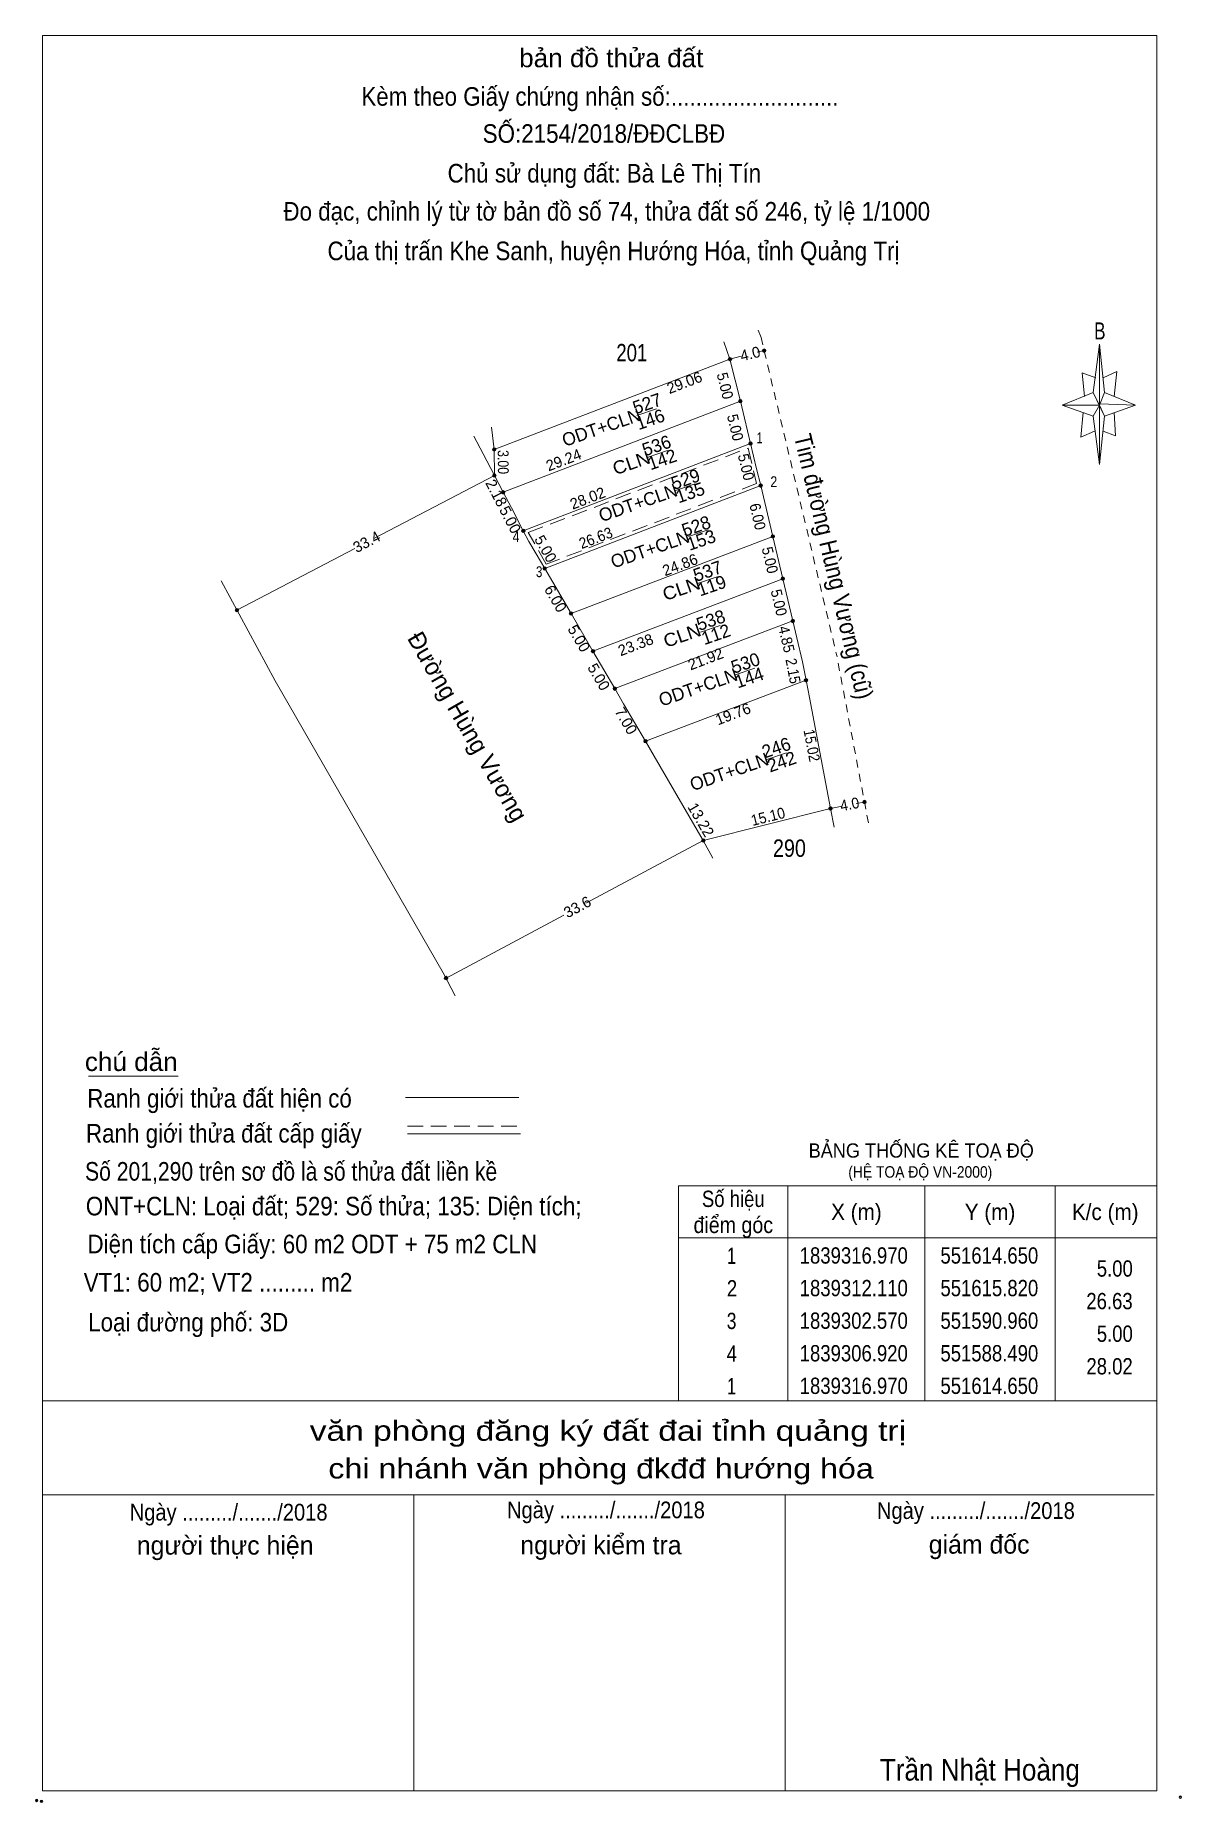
# Model space of a CAD drawing. Header units: metres. Extents: x 549542 to 551628, y 1839142 to 1839355.
# Drawn here: x 550424.1 to 550556.1, y 1839143 to 1839346.4 of the extents above; entities that cross this region are included whole.
import ezdxf
from ezdxf.enums import TextEntityAlignment as Align

# ---------------------------------------------------------------- set-up
doc = ezdxf.new("R2010")
doc.units = ezdxf.units.M
doc.header["$LTSCALE"] = 0.6
doc.header["$PDMODE"] = 32
doc.header["$PDSIZE"] = 0.3
doc.linetypes.add('MEDIUM_DASHED', pattern=[4.5, 3, -1.5])
doc.linetypes.add('SHORT_DASHED', pattern=[2.7, 1.5, -1.2])
for name, color, linetype, lineweight in [('1', 7, 'Continuous', 13), ('10', 7, 'Continuous', 13), ('17', 7, 'Continuous', 13), ('5', 7, 'Continuous', 13), ('55', 7, 'Continuous', 13), ('6', 7, 'Continuous', 13), ('63', 7, 'Continuous', 13)]:
    doc.layers.add(name, color=color, linetype=linetype, lineweight=lineweight)

msp = doc.modelspace()

# ---------------------------------------------------------------- texts
at = {"layer": '1'}
for s, p in [('527', (550494.8048, 1839303.3184)), ('ODT+CLN', (550489.5298, 1839300.5663)), ('146', (550495.1548, 1839301.4953)), ('536', (550495.8848, 1839298.4753)), ('142', (550496.5348, 1839296.8753)), ('529', (550499.2198, 1839294.6036)), ('ODT+CLN', (550493.7498, 1839291.8963)), ('135', (550499.7598, 1839293.0667)), ('528', (550500.4448, 1839289.2084)), ('ODT+CLN', (550495.1298, 1839286.5663)), ('153', (550501.0248, 1839287.6049)), ('537', (550501.7648, 1839284.0284)), ('119', (550502.2298, 1839282.3536)), ('538', (550502.1348, 1839278.3784)), ('112', (550502.7148, 1839276.7553)), ('530', (550506.1198, 1839273.447)), ('ODT+CLN', (550500.6598, 1839270.6663)), ('144', (550506.5598, 1839271.767)), ('ODT+CLN', (550504.2498, 1839260.9363)), ('246', (550509.6648, 1839263.7053)), ('242', (550510.2848, 1839262.0953))]:
    msp.add_text(s, height=1.5, rotation=19.087, dxfattribs=at).set_placement(p, align=Align.CENTER)
at = {"layer": '1', "width": 1.1}
for p in [(550492.9798, 1839296.4793), (550498.7298, 1839282.0093), (550498.8298, 1839276.6193)]:
    msp.add_text('CLN', height=1.5, rotation=19.087, dxfattribs=at).set_placement(p, align=Align.CENTER)
at = {"layer": '1'}
for s, height, width, p in [('BẢNG THỐNG KÊ TOẠ ĐỘ ', 1.639, 0.95, (550513.15, 1839217.23)), ('(HỆ TOẠ ĐỘ VN-2000)', 1.325, 0.9, (550517.71, 1839214.92))]:
    msp.add_text(s, height=height, dxfattribs=dict(at, width=width)).set_placement(p)
at = {"layer": '10'}
for s, width, p in [('201', 0.8, (550492.795, 1839308.88)), ('290', 0.85, (550510.935, 1839251.85))]:
    msp.add_text(s, height=2, dxfattribs=dict(at, width=width)).set_placement(p, align=Align.CENTER)
for s, height, rotation, p in [('4.0', 1.25, 13.831, (550506.5706, 1839309.1459)), ('33.4', 1.25, 27.607, (550462.5604, 1839287.5503)), ('Đường Hùng Vương', 2, 299.895, (550473.0248, 1839266.3384)), ('33.6', 1.25, 28.13, (550486.8203, 1839245.5281))]:
    msp.add_text(s, height=height, rotation=rotation, dxfattribs=at).set_placement(p, align=Align.CENTER)
for s, height, rotation, width, p in [('Tim đường Hùng Vương (cũ)', 2, 283.383, 0.9, (550515.0626, 1839285.0415)), ('4.0', 1.25, 10.69, 0.95, (550517.9791, 1839257.2975))]:
    msp.add_text(s, height=height, rotation=rotation, dxfattribs=dict(at, width=width)).set_placement(p, align=Align.CENTER)
at = {"layer": '5'}
for s, height, width, p in [('bản đồ thửa đất', 2.138, 1.05, (550490.43, 1839342.73)), ('Kèm theo Giấy chứng nhận số:...........................', 2.138, 0.9, (550489.125, 1839338.3)), ('SỐ:2154/2018/ĐĐCLBĐ', 2.14, 0.9, (550489.585, 1839334.03)), ('Chủ sử dụng đất: Bà Lê Thị Tín', 2.14, 0.9, (550489.63, 1839329.46)), ('Đo đạc, chỉnh lý từ tờ bản đồ số 74, thửa đất số 246, tỷ lệ 1/1000 ', 2.14, 0.9, (550490.265, 1839325.08)), ('Của thị trấn Khe Sanh, huyện Hướng Hóa, tỉnh Quảng Trị', 2.14, 0.9, (550490.685, 1839320.52)), ('B', 1.963, 0.75, (550546.66, 1839311.4)), ('văn phòng đăng ký đất đai tỉnh quảng trị', 2.308, 1.25, (550490.045, 1839184.64)), ('chi nhánh văn phòng đkđđ hướng hóa', 2.308, 1.2, (550489.255, 1839180.3)), ('Ngày ........./......./2018', 1.924, 0.9, (550446.385, 1839175.46)), ('Ngày ........./......./2018', 1.924, 0.9, (550489.815, 1839175.72)), ('Ngày ........./......./2018', 1.924, 0.9, (550532.395, 1839175.64)), ('Trần Nhật Hoàng', 2.494, 0.9, (550532.855, 1839145.53))]:
    msp.add_text(s, height=height, dxfattribs=dict(at, width=width)).set_placement(p, align=Align.CENTER)
for s, height, p in [('người thực hiện', 2.14, (550445.99, 1839171.54)), ('người kiểm tra', 2.138, (550489.24, 1839171.57)), ('giám đốc', 2.138, (550532.77, 1839171.65))]:
    msp.add_text(s, height=height, dxfattribs=at).set_placement(p, align=Align.CENTER)
at = {"layer": '6'}
for s, height, width, p in [('chú dẫn', 2.138, 1.05, (550429.84, 1839227.2)), ('Ranh giới thửa đất hiện có ', 2.138, 0.9, (550430.12, 1839222.99)), ('Ranh giới thửa đất cấp giấy', 2.138, 0.9, (550429.97, 1839218.96)), ('Số 201,290 trên sơ đồ là số thửa đất liền kề', 2.14, 0.85, (550429.86, 1839214.58)), ('ONT+CLN: Loại đất; 529: Số thửa; 135: Diện tích;', 2.14, 0.9, (550429.95, 1839210.58)), ('Diện tích cấp Giấy: 60 m2 ODT + 75 m2 CLN', 2.14, 0.9, (550430.14, 1839206.22)), ('VT1: 60 m2; VT2 ......... m2', 2.14, 0.9, (550429.71, 1839201.81)), ('Loại đường phố: 3D', 2.14, 0.9, (550430.22, 1839197.22))]:
    msp.add_text(s, height=height, dxfattribs=dict(at, width=width)).set_placement(p)
at = {"layer": '63'}
for s, height, rotation, p in [('29.06', 1.25, 20.974, (550499.0763, 1839305.8546)), ('29.24', 1.25, 21.001, (550485.171, 1839296.9474)), ('2.18', 1.249, 297.624, (550476.6504, 1839293.4396)), ('28.02', 1.25, 21.015, (550487.9359, 1839292.546)), ('5.00', 1.25, 297.54, (550478.241, 1839290.364)), ('5.00', 1.25, 299.589, (550482.3296, 1839286.9986)), ('24.86', 1.25, 20.928, (550498.5718, 1839284.8811)), ('6.00', 1.25, 300.325, (550483.4746, 1839281.2506)), ('5.00', 1.25, 300.256, (550486.1726, 1839276.6798)), ('23.38', 1.25, 20.869, (550493.4624, 1839275.6714)), ('5.00', 1.249, 300.256, (550488.4526, 1839272.2498)), ('21.92', 1.25, 20.816, (550501.5129, 1839274.0373)), ('7.00', 1.25, 300.262, (550491.5927, 1839267.19)), ('19.76', 1.25, 20.773, (550504.6634, 1839267.7158)), ('13.22', 1.25, 300.191, (550500.2042, 1839255.7993))]:
    msp.add_text(s, height=height, rotation=rotation, dxfattribs=at).set_placement(p, align=Align.CENTER)
for s, rotation, width, p in [('5.00', 283.897, 0.95, (550502.9248, 1839305.9151)), ('5.00', 283.536, 0.95, (550504.0932, 1839301.1213)), ('3.00', 270.382, 0.85, (550477.3694, 1839297.2792)), ('5.00', 283.536, 0.95, (550505.3432, 1839296.5713)), ('6.00', 283.388, 0.95, (550506.6695, 1839290.8697)), ('26.63', 20.994, 0.95, (550488.8661, 1839287.9738)), ('5.00', 283.286, 0.95, (550508.0869, 1839285.8586)), ('5.00', 283.424, 0.95, (550509.1204, 1839280.9701)), ('4.85', 283.349, 0.95, (550509.9925, 1839276.7543)), ('2.15', 280.734, 0.9, (550510.7484, 1839273.1314)), ('15.02', 280.786, 0.9, (550512.9016, 1839264.562)), ('15.10', 14.147, 0.95, (550508.6222, 1839255.882))]:
    msp.add_text(s, height=1.25, rotation=rotation, dxfattribs=dict(at, width=width)).set_placement(p, align=Align.CENTER)
for s, height, width, p in [(' 1', 1.25, 0.75, (550507.85, 1839299.45)), (' 2', 1.25, 0.85, (550509.53, 1839294.4)), (' 4', 1.25, 0.85, (550479.86, 1839288.07)), (' 3', 1.25, 0.8, (550482.5, 1839284.04)), ('5.00', 1.875, 0.85, (550550.46, 1839203.53)), ('26.63', 1.875, 0.85, (550550.44, 1839199.78)), ('5.00', 1.875, 0.85, (550550.46, 1839196.03)), ('28.02', 1.875, 0.85, (550550.45, 1839192.28))]:
    msp.add_text(s, height=height, dxfattribs=dict(at, width=width)).set_placement(p, align=Align.RIGHT)
for s, width, p in [('Số hiệu', 0.85, (550504.475, 1839211.55)), ('X (m)', 0.95, (550518.645, 1839210.05)), ('Y (m)', 0.95, (550534.025, 1839210.05)), ('K/c (m)', 0.95, (550547.285, 1839210.05)), ('điểm góc', 0.9, (550504.475, 1839208.55)), (' 1', 0.75, (550504.01, 1839205)), ('1839316.970', 0.85, (550518.34, 1839205.03)), ('551614.650', 0.85, (550533.945, 1839205.03)), (' 2', 0.85, (550504.03, 1839201.25)), ('1839312.110', 0.85, (550518.34, 1839201.28)), ('551615.820', 0.85, (550533.945, 1839201.28)), (' 3', 0.8, (550504, 1839197.5)), ('1839302.570', 0.85, (550518.34, 1839197.53)), ('551590.960', 0.85, (550533.945, 1839197.53)), (' 4', 0.85, (550504.015, 1839193.75)), ('1839306.920', 0.85, (550518.34, 1839193.78)), ('551588.490', 0.85, (550533.945, 1839193.78)), (' 1', 0.75, (550504.01, 1839189.99)), ('1839316.970', 0.85, (550518.34, 1839190.03)), ('551614.650', 0.85, (550533.945, 1839190.03))]:
    msp.add_text(s, height=1.875, dxfattribs=dict(at, width=width)).set_placement(p, align=Align.CENTER)

# ---------------------------------------------------------------- hatches: boundary and pattern name
at = {"layer": '1'}
for points in [[(550508.23, 1839310.11, 1), (550507.83, 1839310.11, 1)], [(550447.54, 1839280.24, 1), (550447.14, 1839280.24, 1)], [(550519.78, 1839258.16, 1), (550519.38, 1839258.16, 1)], [(550471.61, 1839237.9, 1), (550471.21, 1839237.9, 1)]]:
    msp.add_hatch(color=256, dxfattribs=at).paths.add_polyline_path(points)
at = {"layer": '63'}
for points in [[(550504.29, 1839309.14, 1), (550503.89, 1839309.14, 1)], [(550505.49, 1839304.29, 1), (550505.09, 1839304.29, 1)], [(550477.16, 1839298.74, 1), (550476.76, 1839298.74, 1)], [(550506.66, 1839299.43, 1), (550506.26, 1839299.43, 1)], [(550477.18, 1839295.74, 1), (550476.78, 1839295.74, 1)], [(550507.83, 1839294.57, 1), (550507.43, 1839294.57, 1)], [(550478.19, 1839293.81, 1), (550477.79, 1839293.81, 1)], [(550480.5, 1839289.38, 1), (550480.1, 1839289.38, 1)], [(550509.22, 1839288.73, 1), (550508.82, 1839288.73, 1)], [(550482.97, 1839285.03, 1), (550482.57, 1839285.03, 1)], [(550510.37, 1839283.86, 1), (550509.97, 1839283.86, 1)], [(550486, 1839279.85, 1), (550485.6, 1839279.85, 1)], [(550511.53, 1839279, 1), (550511.13, 1839279, 1)], [(550488.52, 1839275.53, 1), (550488.12, 1839275.53, 1)], [(550513.05, 1839272.17, 1), (550512.65, 1839272.17, 1)], [(550491.04, 1839271.21, 1), (550490.64, 1839271.21, 1)], [(550494.57, 1839265.16, 1), (550494.17, 1839265.16, 1)], [(550515.86, 1839257.42, 1), (550515.46, 1839257.42, 1)], [(550501.22, 1839253.73, 1), (550500.82, 1839253.73, 1)]]:
    msp.add_hatch(color=256, dxfattribs=at).paths.add_polyline_path(points)

# ---------------------------------------------------------------- linework, layer by layer
at = {"layer": '1'}
for centre in [(550508.03, 1839310.11), (550447.34, 1839280.24), (550519.58, 1839258.16), (550471.41, 1839237.9)]:
    msp.add_circle(centre, 0.2, dxfattribs=at)
at = {"layer": '10', "linetype": 'SHORT_DASHED'}
for p, q in [((550507.67, 1839311.64), (550507.12, 1839313.04)), ((550507.67, 1839311.64), (550516.38, 1839275.03)), ((550520.03, 1839255.76), (550516.38, 1839275.03))]:
    msp.add_line(p, q, dxfattribs=at)
at = {"layer": '10'}
for p, q in [((550504.09, 1839309.14), (550503.37, 1839311.13)), ((550476.96, 1839298.74), (550504.09, 1839309.14)), ((550505.38, 1839309.46), (550504.09, 1839309.14)), ((550508.03, 1839310.11), (550507.24, 1839309.92)), ((550476.64, 1839301.32), (550476.96, 1839298.74)), ((550476.96, 1839298.74), (550476.98, 1839295.74)), ((550507.16, 1839296.5), (550507.63, 1839294.57)), ((550463.1, 1839288.48), (550476.98, 1839295.74)), ((550507.63, 1839294.57), (550509.02, 1839288.73)), ((550509.02, 1839288.73), (550510.17, 1839283.86)), ((550447.34, 1839280.24), (550460.92, 1839287.34)), ((550480.95, 1839288.14), (550481.77, 1839286.74)), ((550481.77, 1839286.74), (550482.77, 1839285.03)), ((550482.77, 1839285.03), (550485.8, 1839279.85)), ((550485.8, 1839279.85), (550488.32, 1839275.53)), ((550511.79, 1839277.04), (550512.45, 1839274.28)), ((550515.66, 1839257.42), (550513.23, 1839270.19)), ((550495.38, 1839263.42), (550501.02, 1839253.73)), ((550517, 1839257.67), (550515.66, 1839257.42)), ((550519.58, 1839258.16), (550518.62, 1839257.98)), ((550515.66, 1839257.42), (550501.02, 1839253.73)), ((550516.07, 1839255.25), (550515.66, 1839257.42)), ((550487.5, 1839246.5), (550501.02, 1839253.73)), ((550502.1, 1839251.71), (550501.02, 1839253.73)), ((550471.41, 1839237.9), (550484.96, 1839245.14)), ((550472.48, 1839235.87), (550471.08, 1839238.48))]:
    msp.add_line(p, q, dxfattribs=at)
for points in [[(550504.09, 1839309.14), (550505.29, 1839304.29), (550505.77, 1839302.34)], [(550505.77, 1839302.34), (550506.46, 1839299.43), (550507.16, 1839296.5)], [(550476.98, 1839295.74), (550475.67, 1839298.24), (550474.62, 1839300.26)], [(550478.93, 1839292.02), (550477.99, 1839293.81), (550476.98, 1839295.74)], [(550478.93, 1839292.02), (550480.3, 1839289.38), (550480.95, 1839288.14)], [(550471.08, 1839238.48), (550451.74, 1839272.12), (550445.51, 1839283.62)], [(550510.17, 1839283.86), (550511.33, 1839279), (550511.79, 1839277.04)], [(550488.32, 1839275.53), (550490.84, 1839271.21), (550491.85, 1839269.47)], [(550513.23, 1839270.19), (550512.85, 1839272.17), (550512.45, 1839274.28)], [(550491.85, 1839269.47), (550494.37, 1839265.16), (550495.38, 1839263.42)]]:
    msp.add_lwpolyline(points, dxfattribs=at)
at = {"layer": '17'}
msp.add_line((550430.27, 1839226.61), (550440.59, 1839226.61), dxfattribs=at)
at = {"layer": '5'}
for p, q in [((550545.9, 1839305.28), (550546.62, 1839310.84)), ((550547.19, 1839305.28), (550550.75, 1839303.85)), ((550545.9, 1839302.57), (550542.34, 1839303.85)), ((550547.19, 1839302.57), (550546.62, 1839297.01)), ((550548.33, 1839303), (550548.47, 1839300.29)), ((550548.47, 1839300.29), (550547.04, 1839300.86)), ((550424.96, 1839189.23), (550553.21, 1839189.23)), ((550424.96, 1839178.4), (550552.92, 1839178.4)), ((550424.96, 1839178.4), (550552.92, 1839178.4)), ((550424.96, 1839178.4), (550552.92, 1839178.4)), ((550467.71, 1839144.34), (550467.71, 1839178.4)), ((550510.46, 1839144.34), (550510.46, 1839178.4))]:
    msp.add_line(p, q, dxfattribs=at)
for points in [[(550424.96, 1839346.4), (550553.21, 1839346.4), (550553.21, 1839144.34), (550424.96, 1839144.34)], [(550546.62, 1839310.84), (550547.19, 1839305.28), (550546.62, 1839303.85)], [(550546.62, 1839303.85), (550542.34, 1839303.85), (550545.9, 1839305.28), (550547.19, 1839302.57), (550550.75, 1839303.85), (550546.62, 1839304)], [(550546.62, 1839303.85), (550546.62, 1839297.01), (550545.9, 1839302.57)]]:
    msp.add_lwpolyline(points, close=True, dxfattribs=at)
for points in [[(550546.19, 1839306.99), (550544.62, 1839307.56), (550544.91, 1839304.85)], [(550547.04, 1839306.99), (550548.61, 1839307.7), (550548.33, 1839304.85)], [(550546.62, 1839303.85), (550545.9, 1839305.28), (550542.34, 1839303.85)], [(550544.76, 1839303), (550544.48, 1839300.15), (550546.05, 1839300.86)], [(550546.62, 1839303.85), (550547.19, 1839302.57), (550550.75, 1839303.85)], [(550553.21, 1839144.34), (550424.96, 1839144.34), (550424.96, 1839178.4)]]:
    msp.add_lwpolyline(points, dxfattribs=at)
for p in [(550424.29, 1839143.25), (550424.86, 1839143.14)]:
    msp.add_point(p, dxfattribs=at)
at = {"layer": '55'}
for p, q in [((550505.29, 1839304.29), (550477.99, 1839293.81)), ((550506.46, 1839299.43), (550480.3, 1839289.38)), ((550482.77, 1839285.03), (550507.63, 1839294.57)), ((550509.02, 1839288.73), (550485.8, 1839279.85)), ((550488.32, 1839275.53), (550510.17, 1839283.86)), ((550511.33, 1839279), (550490.84, 1839271.21)), ((550512.85, 1839272.17), (550494.37, 1839265.16))]:
    msp.add_line(p, q, dxfattribs=at)
at = {"layer": '55', "linetype": 'MEDIUM_DASHED'}
msp.add_lwpolyline([(550506.18, 1839298.89), (550507.16, 1839294.82), (550482.95, 1839285.53), (550480.88, 1839289.17)], close=True, dxfattribs=at)
at = {"layer": '6'}
for p, q in [((550466.75, 1839224.14), (550479.79, 1839224.14)), ((550466.96, 1839219.96), (550479.98, 1839219.96))]:
    msp.add_line(p, q, dxfattribs=at)
at = {"layer": '6', "linetype": 'MEDIUM_DASHED'}
msp.add_line((550466.96, 1839220.84), (550480.07, 1839220.84), dxfattribs=at)
at = {"layer": '6'}
msp.add_point((550555.93, 1839143.63), dxfattribs=at)
at = {"layer": '63'}
for p, q in [((550493.38, 1839302.64), (550495.64, 1839303.42)), ((550494.66, 1839297.84), (550496.92, 1839298.62)), ((550497.83, 1839294.02), (550500.09, 1839294.8)), ((550499.32, 1839288.71), (550501.58, 1839289.49)), ((550500.37, 1839283.3), (550502.63, 1839284.08)), ((550500.7, 1839277.69), (550502.96, 1839278.47)), ((550504.7, 1839272.79), (550506.96, 1839273.57)), ((550508.32, 1839263.04), (550510.58, 1839263.82)), ((550510.77, 1839213.99), (550510.77, 1839189.23)), ((550526.51, 1839213.99), (550526.51, 1839189.23)), ((550541.51, 1839213.99), (550541.51, 1839189.23)), ((550498.17, 1839207.99), (550553.21, 1839207.99))]:
    msp.add_line(p, q, dxfattribs=at)
msp.add_lwpolyline([(550498.17, 1839213.99), (550553.21, 1839213.99), (550553.21, 1839189.23), (550498.17, 1839189.23)], close=True, dxfattribs=at)
for centre in [(550504.09, 1839309.14), (550505.29, 1839304.29), (550476.96, 1839298.74), (550506.46, 1839299.43), (550476.98, 1839295.74), (550507.63, 1839294.57), (550477.99, 1839293.81), (550480.3, 1839289.38), (550509.02, 1839288.73), (550482.77, 1839285.03), (550510.17, 1839283.86), (550485.8, 1839279.85), (550511.33, 1839279), (550488.32, 1839275.53), (550512.85, 1839272.17), (550490.84, 1839271.21), (550494.37, 1839265.16), (550515.66, 1839257.42), (550501.02, 1839253.73)]:
    msp.add_circle(centre, 0.2, dxfattribs=at)

msp.set_redraw_order([(e.dxf.handle, doc.entitydb.next_handle()) for e in msp.query("TEXT MTEXT ATTDEF DIMENSION ARC_DIMENSION")])  # texts and dimensions are drawn at this point

doc.saveas('drawing.dxf')
